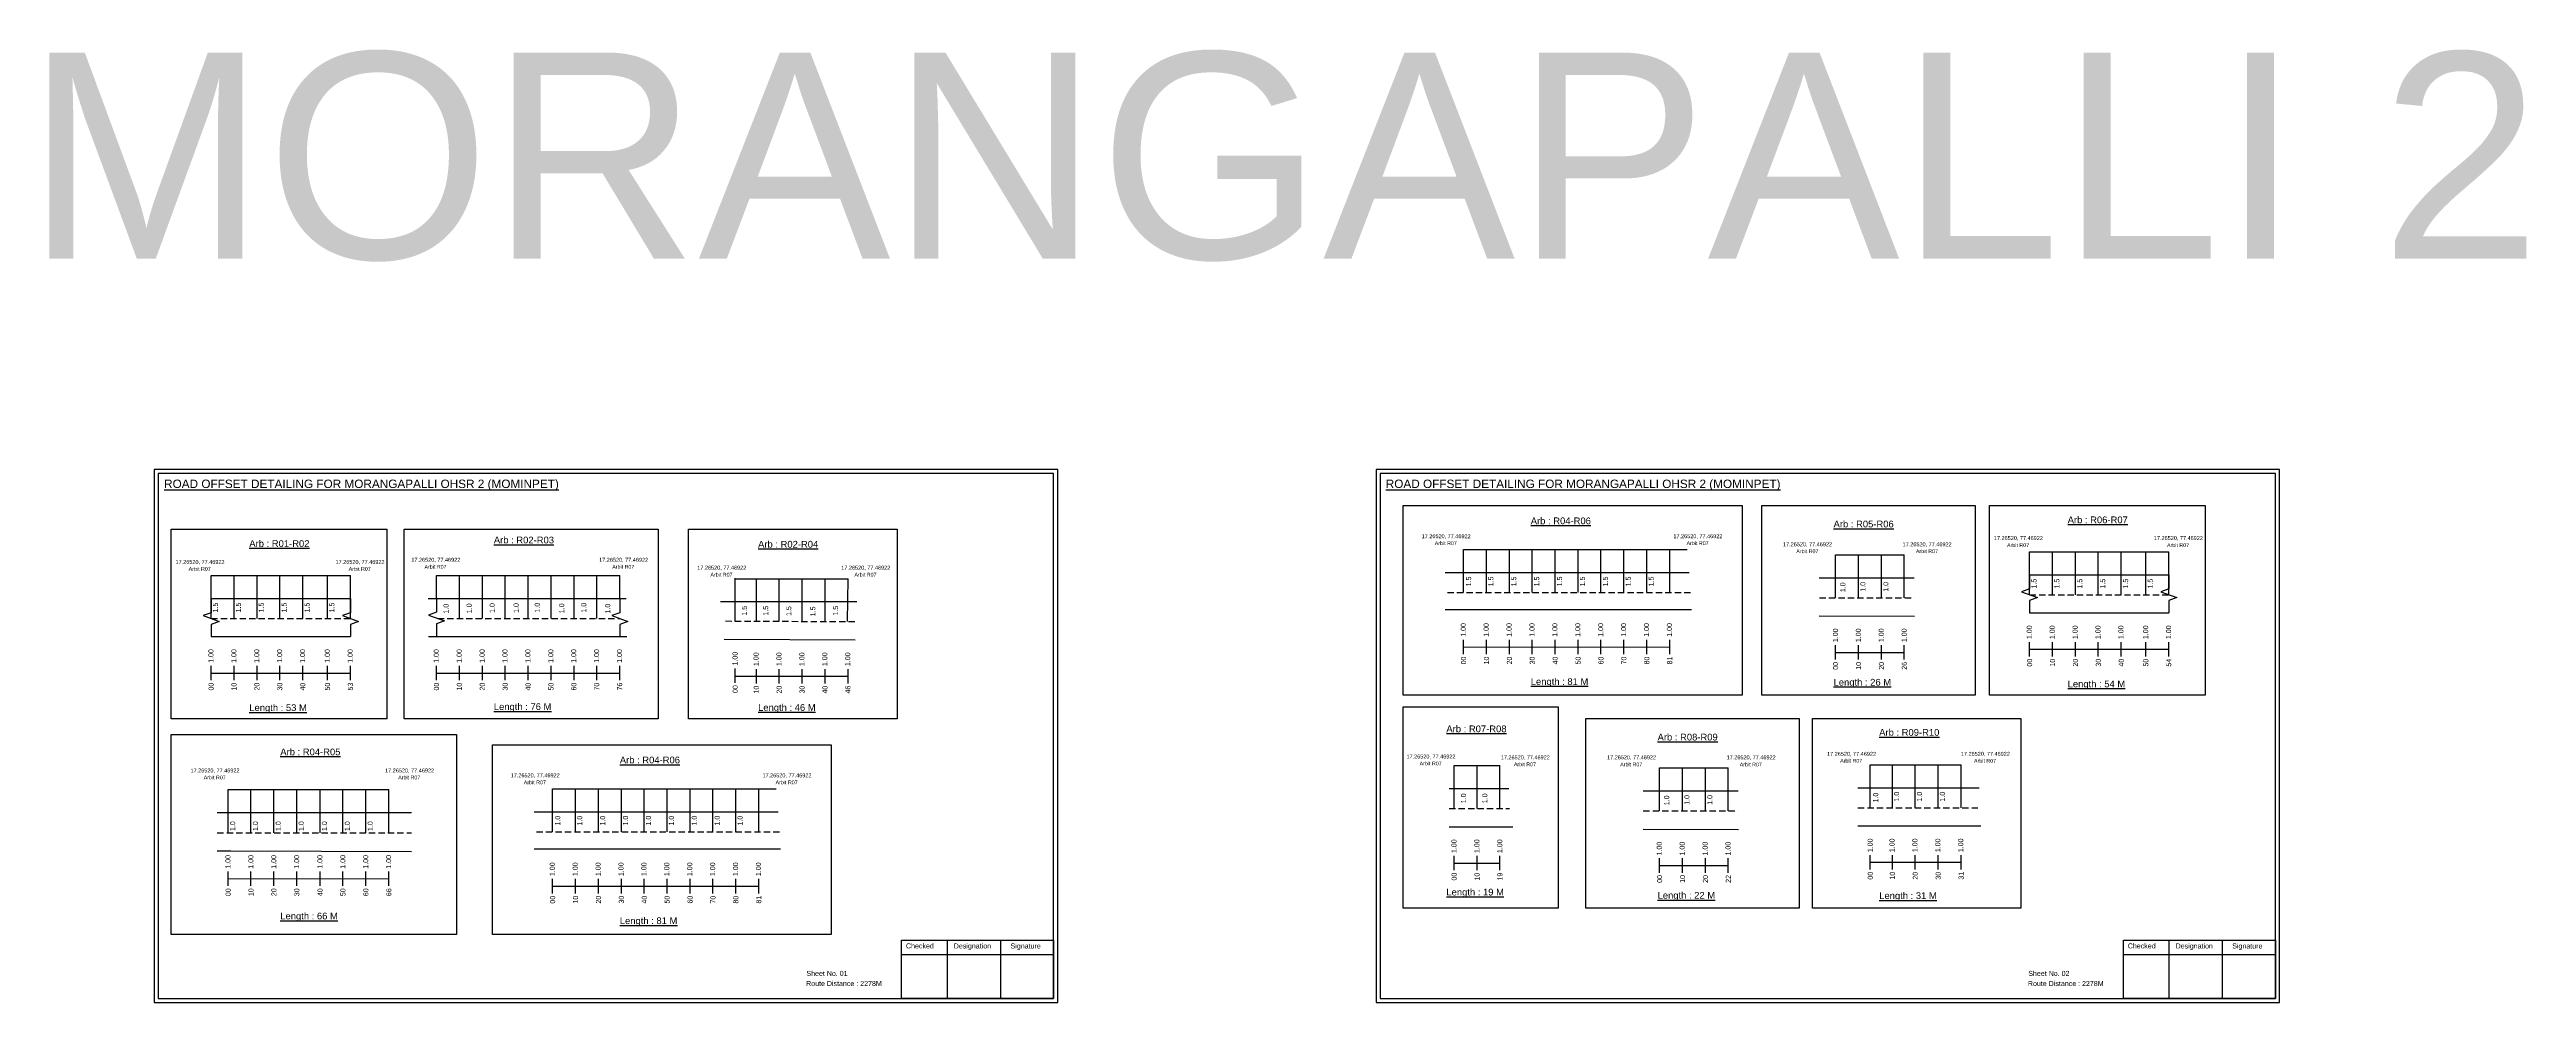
# Model space of a CAD drawing. Header units: inches. Extents: x -117 to 51867, y -12715 to 3423.
# Drawn here: x 36698 to 38169, y -2481 to -1915 of the extents above; entities that cross this region are included whole.
import ezdxf

# ---------------------------------------------------------------- set-up
doc = ezdxf.new("R2010")
doc.units = ezdxf.units.IN
doc.header["$MEASUREMENT"] = 0
doc.linetypes.add('DASHED2', pattern=[0.375, 0.25, -0.125])
doc.layers.add('PDF_Geometry', color=7, linetype='Continuous')
doc.layers.add('PDF_Text', color=5, linetype='Continuous')
doc.styles.add('PDF Arial', font='arial.ttf')
doc.styles.get("Standard").update_dxf_attribs({"font": 'arial.ttf'})

msp = doc.modelspace()

# ---------------------------------------------------------------- linework, layer by layer
at = {"color": 5}
for p, q in [((37537.5, -2211.7), (37670.3, -2211.7)), ((37758.4, -2214.9), (37799.2, -2214.9)), ((37873.6, -2213.1), (37956.2, -2213.1)), ((36793.9, -2227.2), (36876.5, -2227.2)), ((36927.7, -2227.2), (37036.5, -2227.2)), ((37105, -2229.1), (37172, -2229.1)), ((37531.9, -2340.1), (37559.1, -2340.1)), ((37653.9, -2341.5), (37694.7, -2341.5)), ((37779, -2339.7), (37832.9, -2339.7)), ((36803.9, -2354.4), (36899.3, -2354.4)), ((36996.6, -2353.9), (37129.4, -2353.9))]:
    msp.add_line(p, q, dxfattribs=at)
for p, q in [((37537.5, -2237.2), (37537.5, -2211.7)), ((37551.1, -2237.2), (37551.1, -2211.7)), ((37564.7, -2237.2), (37564.7, -2211.7)), ((37578.3, -2237.2), (37578.3, -2211.7)), ((37591.9, -2237.2), (37591.9, -2211.7)), ((37605.5, -2237.2), (37605.5, -2211.7)), ((37619.1, -2237.2), (37619.1, -2211.7)), ((37632.7, -2237.2), (37632.7, -2211.7)), ((37646.3, -2237.2), (37646.3, -2211.7)), ((37659.9, -2237.2), (37659.9, -2211.7)), ((37758.4, -2240.4), (37758.4, -2214.9)), ((37772, -2240.4), (37772, -2214.9)), ((37785.6, -2240.4), (37785.6, -2214.9)), ((37799.2, -2240.4), (37799.2, -2214.9)), ((37873.6, -2238.6), (37873.6, -2213.1)), ((37887.2, -2238.6), (37887.2, -2213.1)), ((37900.8, -2238.6), (37900.8, -2213.1)), ((37914.4, -2238.6), (37914.4, -2213.1)), ((37928, -2238.6), (37928, -2213.1)), ((37942.6, -2238.6), (37942.6, -2213.1)), ((37956.2, -2238.6), (37956.2, -2213.1)), ((36793.9, -2252.7), (36793.9, -2227.2)), ((36807.5, -2252.7), (36807.5, -2227.2)), ((36821.1, -2252.7), (36821.1, -2227.2)), ((36834.7, -2252.7), (36834.7, -2227.2)), ((36848.3, -2252.7), (36848.3, -2227.2)), ((36862.9, -2252.7), (36862.9, -2227.2)), ((36876.5, -2252.7), (36876.5, -2227.2)), ((36927.7, -2240.9), (36927.7, -2227.2)), ((36941.3, -2252.7), (36941.3, -2227.2)), ((36954.9, -2252.7), (36954.9, -2227.2)), ((36968.5, -2252.7), (36968.5, -2227.2)), ((36982.1, -2252.7), (36982.1, -2227.2)), ((36995.7, -2252.7), (36995.7, -2227.2)), ((37009.3, -2252.7), (37009.3, -2227.2)), ((37022.9, -2252.7), (37022.9, -2227.2)), ((37036.5, -2240.9), (37036.5, -2227.2)), ((37105, -2254.3), (37105, -2228.8)), ((37117.6, -2254.4), (37117.6, -2229.1)), ((37131.2, -2254.4), (37131.2, -2229.1)), ((37144.8, -2254.4), (37144.8, -2229.1)), ((37158.4, -2254.6), (37158.4, -2229.1)), ((37171.7, -2254.6), (37172, -2229.1)), ((37526.6, -2225.4), (37671.4, -2225.4)), ((37748.6, -2228.5), (37805.1, -2228.5)), ((37873.6, -2226.7), (37956.2, -2226.7)), ((36793.9, -2240.9), (36876.5, -2240.9)), ((36922.7, -2240.9), (37040.3, -2240.8)), ((37177.2, -2242.8), (37096.3, -2242.8)), ((37672.8, -2247.5), (37526.6, -2247.5)), ((37873.6, -2249.4), (37956.2, -2249.4)), ((36793.9, -2263.5), (36876.5, -2263.5)), ((36922.8, -2263.5), (37040.6, -2263.5)), ((37748.6, -2251.2), (37805.3, -2251.4)), ((37098.5, -2265), (37176.2, -2265.4)), ((37531.9, -2365.7), (37531.9, -2340.1)), ((37545.5, -2365.7), (37545.5, -2340.1)), ((37559.1, -2365.7), (37559.1, -2340.1)), ((37653.9, -2367.1), (37653.9, -2341.5)), ((37667.5, -2367.1), (37667.5, -2341.5)), ((37681.1, -2367.1), (37681.1, -2341.5)), ((37694.7, -2367.1), (37694.7, -2341.5)), ((37779, -2365.2), (37779, -2339.7)), ((37792.1, -2365.2), (37792.1, -2339.7)), ((37805.7, -2365.2), (37805.7, -2339.7)), ((37819.3, -2365.2), (37819.3, -2339.7)), ((37832.9, -2365.2), (37832.9, -2339.7)), ((36803.9, -2380), (36803.9, -2354.4)), ((36817.5, -2380), (36817.5, -2354.4)), ((36831.1, -2380), (36831.1, -2354.4)), ((36844.7, -2380), (36844.7, -2354.4)), ((36858.5, -2380), (36858.5, -2354.4)), ((36872.1, -2380), (36872.1, -2354.4)), ((36885.7, -2380), (36885.7, -2354.4)), ((36899.3, -2380), (36899.3, -2354.4)), ((36985.7, -2367.5), (37130.5, -2367.5)), ((36996.6, -2379.4), (36996.6, -2353.9)), ((37010.2, -2379.4), (37010.2, -2353.9)), ((37023.8, -2379.4), (37023.8, -2353.9)), ((37037.4, -2379.4), (37037.4, -2353.9)), ((37051, -2379.4), (37051, -2353.9)), ((37064.6, -2379.4), (37064.6, -2353.9)), ((37078.2, -2379.4), (37078.2, -2353.9)), ((37091.8, -2379.4), (37091.8, -2353.9)), ((37105.4, -2379.4), (37105.4, -2353.9)), ((37119, -2379.4), (37119, -2353.9)), ((37528.9, -2353.8), (37564.4, -2353.8)), ((37644.1, -2355.2), (37700.6, -2355.2)), ((37771.7, -2353.3), (37843.7, -2353.3)), ((36912.9, -2368.1), (36797.5, -2368.1)), ((37528.9, -2376.5), (37566.8, -2376.5)), ((37644.1, -2377.9), (37700.8, -2378)), ((37771.7, -2376), (37844.7, -2376)), ((36797.5, -2390.8), (36805.6, -2390.8)), ((36805.6, -2390.8), (36912.9, -2391.1)), ((37131.9, -2389.7), (36985.7, -2389.7))]:
    msp.add_line(p, q)
at = {"linetype": 'DASHED2', "ltscale": 15}
for p, q in [((37527.9, -2237.2), (37672.3, -2237.2)), ((37748.8, -2240.4), (37805.1, -2240.4)), ((37873.6, -2238.6), (37956.2, -2238.6)), ((36793.9, -2252.7), (36876.5, -2252.7)), ((36928.4, -2252.7), (37036.5, -2252.7)), ((37099.2, -2254.2), (37177.5, -2254.6)), ((37528.9, -2365.7), (37564.8, -2365.7)), ((37644.2, -2367.1), (37700.6, -2367.1)), ((37771.7, -2365.2), (37844.2, -2365.2)), ((36797.5, -2380), (36912.9, -2380)), ((36987, -2379.4), (37131.3, -2379.4))]:
    msp.add_line(p, q, dxfattribs=at)
at = {"color": 217, "true_color": 0x93278f}
for p, q in [((37537.5, -2273.9), (37537.5, -2265.4)), ((37537.5, -2269.7), (37659.9, -2269.6)), ((37551.1, -2273.9), (37551.1, -2265.4)), ((37564.7, -2273.9), (37564.7, -2265.4)), ((37578.3, -2273.9), (37578.3, -2265.4)), ((37591.9, -2273.9), (37591.9, -2265.4)), ((37605.5, -2273.9), (37605.5, -2265.4)), ((37619.1, -2273.9), (37619.1, -2265.4)), ((37632.7, -2273.9), (37632.7, -2265.4)), ((37646.3, -2273.9), (37646.3, -2265.4)), ((37659.9, -2273.9), (37659.9, -2265.4)), ((37758.4, -2277.1), (37758.4, -2268.6)), ((37758.4, -2272.9), (37799.2, -2272.9)), ((37772, -2277.1), (37772, -2268.6)), ((37785.6, -2277.1), (37785.6, -2268.6)), ((37799.2, -2277.1), (37799.2, -2268.6)), ((37873.6, -2275.3), (37873.6, -2266.7)), ((37873.6, -2271), (37956.2, -2271)), ((37887.2, -2275.3), (37887.2, -2266.7)), ((37900.8, -2275.3), (37900.8, -2266.7)), ((37914.4, -2275.3), (37914.4, -2266.7)), ((37928, -2275.3), (37928, -2266.7)), ((37942.6, -2275.3), (37942.6, -2266.7)), ((37956.2, -2275.3), (37956.2, -2266.7)), ((36793.9, -2289.4), (36793.9, -2280.9)), ((36793.9, -2285.2), (36876.5, -2285.2)), ((36807.5, -2289.4), (36807.5, -2280.9)), ((36821.1, -2289.4), (36821.1, -2280.9)), ((36834.7, -2289.4), (36834.7, -2280.9)), ((36848.3, -2289.4), (36848.3, -2280.9)), ((36862.9, -2289.4), (36862.9, -2280.9)), ((36876.5, -2289.4), (36876.5, -2280.9)), ((36927.7, -2289.4), (36927.7, -2280.9)), ((36927.7, -2285.2), (37036.5, -2285.2)), ((36941.3, -2289.4), (36941.3, -2280.9)), ((36954.9, -2289.4), (36954.9, -2280.9)), ((36968.5, -2289.4), (36968.5, -2280.9)), ((36982.1, -2289.4), (36982.1, -2280.9)), ((36995.7, -2289.4), (36995.7, -2280.9)), ((37009.3, -2289.4), (37009.3, -2280.9)), ((37022.9, -2289.4), (37022.9, -2280.9)), ((37036.5, -2289.4), (37036.5, -2280.9)), ((37105, -2290.9), (37105, -2282.4)), ((37105, -2287), (37172, -2287)), ((37117.6, -2291.3), (37117.6, -2282.8)), ((37131.2, -2291.3), (37131.2, -2282.8)), ((37144.8, -2291.3), (37144.8, -2282.8)), ((37158.4, -2291.3), (37158.4, -2282.8)), ((37172, -2291.3), (37172, -2282.8)), ((37531.9, -2402.3), (37531.9, -2393.8)), ((37545.5, -2402.3), (37545.5, -2393.8)), ((37559.1, -2402.3), (37559.1, -2393.8)), ((37653.9, -2403.8), (37653.9, -2395.2)), ((37667.5, -2403.8), (37667.5, -2395.2)), ((37681.1, -2403.8), (37681.1, -2395.2)), ((37694.7, -2403.8), (37694.7, -2395.2)), ((37779, -2401.9), (37779, -2393.4)), ((37792.1, -2401.9), (37792.1, -2393.4)), ((37805.7, -2401.9), (37805.7, -2393.4)), ((37819.3, -2401.9), (37819.3, -2393.4)), ((37832.9, -2401.9), (37832.9, -2393.4)), ((36803.9, -2411.6), (36803.9, -2403.1)), ((36803.9, -2407.4), (36899.3, -2407.3)), ((36817.5, -2411.6), (36817.5, -2403.1)), ((36831.1, -2411.6), (36831.1, -2403.1)), ((36844.7, -2411.6), (36844.7, -2403.1)), ((36858.5, -2411.6), (36858.5, -2403.1)), ((36872.1, -2411.6), (36872.1, -2403.1)), ((36885.7, -2411.6), (36885.7, -2403.1)), ((36899.3, -2411.6), (36899.3, -2403.1)), ((36996.6, -2416.1), (36996.6, -2407.5)), ((36996.6, -2411.8), (37119, -2411.8)), ((37010.2, -2416.1), (37010.2, -2407.5)), ((37023.8, -2416.1), (37023.8, -2407.5)), ((37037.4, -2416.1), (37037.4, -2407.5)), ((37051, -2416.1), (37051, -2407.5)), ((37064.6, -2416.1), (37064.6, -2407.5)), ((37078.2, -2416.1), (37078.2, -2407.5)), ((37091.8, -2416.1), (37091.8, -2407.5)), ((37105.4, -2416.1), (37105.4, -2407.5)), ((37119, -2416.1), (37119, -2407.5)), ((37531.9, -2398.1), (37559.1, -2398.1)), ((37653.9, -2399.5), (37694.7, -2399.5)), ((37779, -2397.6), (37832.9, -2397.6))]:
    msp.add_line(p, q, dxfattribs=at)
for points in [[(37501.7, -2185.6), (37703, -2185.6), (37703, -2298.3), (37501.7, -2298.3)], [(37714.6, -2185.6), (37841.3, -2185.6), (37841.3, -2298.3), (37714.6, -2298.3)], [(37849.7, -2185.6), (37977.8, -2185.6), (37977.8, -2298.3), (37849.7, -2298.3)], [(36770, -2199.7), (36898.1, -2199.7), (36898.1, -2312.4), (36770, -2312.4)], [(36908.4, -2199.7), (37059.3, -2199.7), (37059.3, -2312.4), (36908.4, -2312.4)], [(37077.3, -2199.7), (37201.1, -2199.7), (37201.1, -2312.4), (37077.3, -2312.4)], [(37501.7, -2305.3), (37593.7, -2305.3), (37593.7, -2424.9), (37501.7, -2424.9)], [(36770, -2321.6), (36939.6, -2321.6), (36939.6, -2440.4), (36770, -2440.4)], [(37610, -2312.2), (37736.8, -2312.2), (37736.8, -2424.9), (37610, -2424.9)], [(37744.6, -2312.2), (37868.4, -2312.2), (37868.4, -2424.9), (37744.6, -2424.9)], [(36960.8, -2327.7), (37162, -2327.7), (37162, -2440.4), (36960.8, -2440.4)]]:
    msp.add_lwpolyline(points, close=True)
at = {"linetype": 'Continuous'}
for points in [[(37873.6, -2226.7), (37873.6, -2235.1), (37868.8, -2236.9), (37878.3, -2240.3), (37873.6, -2242), (37873.6, -2249.4)], [(37956.2, -2226.7), (37956.2, -2235.1), (37951.5, -2236.9), (37961, -2240.3), (37956.2, -2242), (37956.2, -2249.4)], [(36793.9, -2240.9), (36793.9, -2249.3), (36789.1, -2251), (36798.6, -2254.5), (36793.9, -2256.2), (36793.9, -2263.5)], [(36876.5, -2240.9), (36876.5, -2249.3), (36871.8, -2251), (36881.3, -2254.5), (36876.5, -2256.2), (36876.5, -2263.5)], [(36927.6, -2240.6), (36927.6, -2249), (36922.9, -2250.7), (36932.4, -2254.2), (36927.6, -2255.9), (36927.6, -2263.3)], [(37036.5, -2240.9), (37036.5, -2249.3), (37031.7, -2251), (37041.2, -2254.5), (37036.5, -2256.2), (37036.5, -2263.5)]]:
    msp.add_lwpolyline(points, dxfattribs=at)
at = {"layer": 'PDF_Geometry'}
for points in [[(36760.1, -2164.2), (36760.1, -2480.9), (37296.6, -2480.9), (37296.6, -2164.2)], [(36762.4, -2166.5), (36762.4, -2478.5), (37294.1, -2478.5), (37294.1, -2166.5)], [(37485.6, -2164.2), (37485.6, -2480.9), (38022, -2480.9), (38022, -2164.2)], [(37487.9, -2166.5), (37487.9, -2478.5), (38019.6, -2478.5), (38019.6, -2166.5)]]:
    msp.add_lwpolyline(points, close=True, dxfattribs=at)
at = {"layer": 'PDF_Geometry', "color": 242, "true_color": 0xcc1f26}
for points in [[(37294.1, -2478.6), (37203.8, -2478.6), (37203.8, -2443.9), (37294.1, -2443.9)], [(38019.6, -2478.6), (37929.3, -2478.6), (37929.3, -2443.9), (38019.6, -2443.9)]]:
    msp.add_lwpolyline(points, close=True, dxfattribs=at)
for points in [[(37203.8, -2452.3), (37294.1, -2452.3)], [(37230.8, -2443.9), (37230.8, -2478.6)], [(37262.5, -2443.9), (37262.5, -2478.6)], [(37929.3, -2452.3), (38019.6, -2452.3)], [(37956.3, -2443.9), (37956.3, -2478.6)], [(37988, -2443.9), (37988, -2478.6)]]:
    msp.add_lwpolyline(points, dxfattribs=at)

# ---------------------------------------------------------------- texts
for s, height, p in [('MORANGAPALLI 2', 122.535, (36683.8, -2039)), ('Route Distance : 2278M', 3, (37147.1, -2471.1)), ('Sheet No. 01', 3, (37147.3, -2465.1)), ('Route Distance : 2278M', 3, (37872.6, -2471.1)), ('Sheet No. 02', 3, (37872.8, -2465.1))]:
    msp.add_text(s, height=height).set_placement(p)
at = {"color": 242, "true_color": 0xcd2027}
for s, height, p in [('%%UROAD OFFSET DETAILING FOR MORANGAPALLI OHSR 2 (MOMINPET)', 5, (36765.9, -2175.2)), ('%%UROAD OFFSET DETAILING FOR MORANGAPALLI OHSR 2 (MOMINPET)', 5, (37491.3, -2175.2)), ('%%UArb : R01-R02', 4, (36816.5, -2210.2)), ('%%UArb : R02-R03', 4, (36961.7, -2208.1)), ('%%UArb : R04-R06', 4, (37577.4, -2196.7)), ('%%UArb : R05-R06', 4, (37757.2, -2198.6)), ('%%UArb : R06-R07', 4, (37896.2, -2196.1)), ('%%UArb : R02-R04', 4, (37118.6, -2210.6)), ('%%ULength : 81 M', 4, (37577.4, -2292.2)), ('%%ULength : 26 M', 4, (37757.2, -2292.6)), ('%%ULength : 54 M', 4, (37896.2, -2293.6)), ('%%ULength : 53 M', 4, (36816.5, -2307.7)), ('%%ULength : 76 M', 4, (36961.7, -2307.1)), ('%%ULength : 46 M', 4, (37118.6, -2307.6)), ('%%UArb : R07-R08', 4, (37527.3, -2320.3)), ('%%UArb : R08-R09', 4, (37652.7, -2325.2)), ('%%UArb : R09-R10', 4, (37784.3, -2322.4)), ('%%UArb : R04-R05', 4, (36834.9, -2334)), ('%%UArb : R04-R06', 4, (37036.5, -2338.8)), ('%%ULength : 19 M', 4, (37527.3, -2417.3)), ('%%ULength : 22 M', 4, (37652.7, -2419.2)), ('%%ULength : 31 M', 4, (37784.3, -2419.4)), ('%%ULength : 66 M', 4, (36834.9, -2431.5)), ('%%ULength : 81 M', 4, (37036.5, -2434.3))]:
    msp.add_text(s, height=height, dxfattribs=at).set_placement(p)
at = {"color": 5}
for s, height, p in [('17.26520, 77.46922', 2.34, (37512.6, -2205)), ('17.26520, 77.46922', 2.34, (37662.1, -2205)), ('17.26520, 77.46922', 2.34, (37852.4, -2206.1)), ('17.26520, 77.46922', 2.34, (37947.4, -2206.1)), ('17.26520, 77.46922', 2.34, (36772.7, -2220.3)), ('17.26520, 77.46922', 2.34, (36867.7, -2220.3)), ('17.26520, 77.46922', 2.34, (36912.7, -2219)), ('Arbit R07', 2.25, (36920.5, -2223.1)), ('17.26520, 77.46922', 2.34, (37024.2, -2219)), ('Arbit R07', 2.25, (37032, -2223.1)), ('Arbit R07', 2.25, (37520.4, -2209.1)), ('Arbit R07', 2.25, (37669.9, -2209.1)), ('17.26520, 77.46922', 2.34, (37727.2, -2209.8)), ('Arbit R07', 2.25, (37735.1, -2213.9)), ('17.26520, 77.46922', 2.34, (37798.2, -2209.8)), ('Arbit R07', 2.25, (37806.1, -2213.9)), ('Arbit R07', 2.25, (37860.2, -2210.3)), ('Arbit R07', 2.25, (37955.2, -2210.3)), ('Arbit R07', 2.25, (36780.5, -2224.4)), ('Arbit R07', 2.25, (36875.5, -2224.4)), ('17.26520, 77.46922', 2.34, (37082.5, -2223.7)), ('Arbit R07', 2.25, (37090.3, -2227.8)), ('17.26520, 77.46922', 2.34, (37168, -2223.7)), ('Arbit R07', 2.25, (37175.8, -2227.8)), ('17.26520, 77.46922', 2.34, (37503.6, -2335.9)), ('Arbit R07', 2.25, (37511.4, -2340)), ('17.26520, 77.46922', 2.34, (37559.6, -2336.4)), ('Arbit R07', 2.25, (37567.4, -2340.5)), ('17.26520, 77.46922', 2.34, (37622.7, -2336.4)), ('Arbit R07', 2.25, (37630.5, -2340.6)), ('17.26520, 77.46922', 2.34, (37693.7, -2336.4)), ('Arbit R07', 2.25, (37701.5, -2340.6)), ('17.26520, 77.46922', 2.34, (37753.3, -2334.3)), ('Arbit R07', 2.25, (37761.1, -2338.4)), ('17.26520, 77.46922', 2.34, (37832.8, -2334.3)), ('Arbit R07', 2.25, (37840.6, -2338.4)), ('17.26520, 77.46922', 2.34, (36781.6, -2344.2)), ('Arbit R07', 2.25, (36789.4, -2348.3)), ('17.26520, 77.46922', 2.34, (36897.1, -2344.2)), ('Arbit R07', 2.25, (36904.9, -2348.3)), ('17.26520, 77.46922', 2.34, (36971.7, -2347.1)), ('Arbit R07', 2.25, (36979.5, -2351.2)), ('17.26520, 77.46922', 2.34, (37121.2, -2347.1)), ('Arbit R07', 2.25, (37129, -2351.2))]:
    msp.add_text(s, height=height, dxfattribs=at).set_placement(p)
for s, p in [('1.5', (37542, -2233.6)), ('1.5', (37555.2, -2233.6)), ('1.5', (37568.8, -2233.6)), ('1.5', (37582.4, -2233.6)), ('1.5', (37596, -2233.6)), ('1.5', (37609.6, -2233.6)), ('1.5', (37623.2, -2233.6)), ('1.5', (37636.8, -2233.6)), ('1.5', (37650.4, -2233.6)), ('1.0', (37764.2, -2237.1)), ('1.0', (37776.1, -2236.8)), ('1.0', (37789.7, -2236.8)), ('1.5', (37877.7, -2234.9)), ('1.5', (37891.3, -2234.9)), ('1.5', (37904.9, -2234.9)), ('1.5', (37918.5, -2234.9)), ('1.5', (37932.1, -2234.9)), ('1.5', (37946.7, -2234.9)), ('1.5', (36797.9, -2249.1)), ('1.5', (36811.5, -2249.1)), ('1.5', (36825.1, -2249.1)), ('1.5', (36838.7, -2249.1)), ('1.5', (36852.3, -2249.1)), ('1.5', (36867, -2249.1)), ('1.0', (36934.8, -2249.8)), ('1.0', (36948.5, -2249.6)), ('1.0', (36962.2, -2249.4)), ('1.0', (36976.4, -2249.4)), ('1.0', (36989, -2249.2)), ('1.0', (37003.5, -2249.6)), ('1.0', (37016.6, -2249.2)), ('1.0', (37030.8, -2249.7)), ('1.5', (37112, -2251)), ('1.5', (37124.6, -2251)), ('1.5', (37138.3, -2251.2)), ('1.5', (37152.6, -2251.4)), ('1.5', (37166.1, -2251)), ('1.0', (37539, -2362.5)), ('1.0', (37551.6, -2362.5)), ('1.0', (37659.6, -2363.7)), ('1.0', (37671.6, -2363.4)), ('1.0', (37685.2, -2363.4)), ('1.0', (37783.7, -2362)), ('1.0', (37796.1, -2361.5)), ('1.0', (37809.7, -2361.5)), ('1.0', (37823.3, -2361.5)), ('1.0', (36808.1, -2379)), ('1.0', (36821.6, -2379)), ('1.0', (36835.2, -2379)), ('1.0', (36848.8, -2379)), ('1.0', (36862.6, -2379)), ('1.0', (36876.2, -2379)), ('1.0', (36889.8, -2379)), ('1.0', (37001.1, -2375.7)), ('1.0', (37014.2, -2375.7)), ('1.0', (37027.8, -2375.7)), ('1.0', (37041.4, -2375.7)), ('1.0', (37055, -2375.7)), ('1.0', (37068.6, -2375.7)), ('1.0', (37082.2, -2375.7)), ('1.0', (37095.8, -2375.7)), ('1.0', (37109.4, -2375.7))]:
    msp.add_text(s, height=3, rotation=90).set_placement(p)
at = {"color": 217, "true_color": 0x93278f}
for s, p in [('1.00', (37538.8, -2263.6)), ('1.00', (37552.4, -2263.6)), ('1.00', (37566, -2263.6)), ('1.00', (37579.6, -2263.6)), ('1.00', (37593.2, -2263.6)), ('1.00', (37606.8, -2263.6)), ('1.00', (37620.4, -2263.6)), ('1.00', (37634, -2263.6)), ('1.00', (37647.6, -2263.6)), ('1.00', (37661.2, -2263.6)), ('1.00', (37759.8, -2266.8)), ('1.00', (37773.4, -2266.8)), ('1.00', (37787, -2266.8)), ('1.00', (37800.6, -2266.8)), ('1.00', (37874.9, -2265)), ('1.00', (37888.5, -2265)), ('1.00', (37902.1, -2265)), ('1.00', (37915.7, -2265)), ('1.00', (37929.3, -2265)), ('1.00', (37944, -2265)), ('1.00', (37957.6, -2265)), ('1.00', (36795.2, -2279.1)), ('1.00', (36808.8, -2279.1)), ('1.00', (36822.4, -2279.1)), ('1.00', (36836, -2279.1)), ('1.00', (36849.6, -2279.1)), ('1.00', (36864.3, -2279.1)), ('1.00', (36877.9, -2279.1)), ('1.00', (36929, -2279.1)), ('1.00', (36942.6, -2279.1)), ('1.00', (36956.2, -2279.1)), ('1.00', (36969.8, -2279.1)), ('1.00', (36983.4, -2279.1)), ('1.00', (36997, -2279.1)), ('1.00', (37010.6, -2279.1)), ('1.00', (37024.2, -2279.1)), ('1.00', (37037.8, -2279.1)), ('1.00', (37106.4, -2280.6)), ('1.00', (37118.9, -2281)), ('1.00', (37132.5, -2281)), ('1.00', (37146.1, -2281)), ('1.00', (37159.7, -2281)), ('1.00', (37173.3, -2281)), ('00', (37539, -2280)), ('10', (37552.6, -2280)), ('20', (37566.2, -2280)), ('30', (37579.8, -2280)), ('40', (37593.4, -2280)), ('50', (37607, -2280)), ('60', (37620.6, -2280)), ('70', (37634.2, -2280)), ('80', (37647.8, -2280)), ('81', (37661.4, -2280)), ('00', (37759.9, -2283.2)), ('10', (37773.5, -2283.2)), ('20', (37787.1, -2283.2)), ('26', (37800.7, -2283.2)), ('00', (37875.1, -2281.3)), ('10', (37888.7, -2281.3)), ('20', (37902.3, -2281.3)), ('30', (37915.9, -2281.3)), ('40', (37929.5, -2281.3)), ('50', (37944.1, -2281.3)), ('54', (37957.7, -2281.3)), ('00', (36795.3, -2295.5)), ('10', (36808.9, -2295.5)), ('20', (36822.5, -2295.5)), ('30', (36836.1, -2295.5)), ('40', (36849.7, -2295.5)), ('50', (36864.4, -2295.5)), ('53', (36878, -2295.5)), ('00', (36929.1, -2295.5)), ('10', (36942.7, -2295.5)), ('20', (36956.3, -2295.5)), ('30', (36969.9, -2295.5)), ('40', (36983.5, -2295.5)), ('50', (36997.1, -2295.5)), ('60', (37010.7, -2295.5)), ('70', (37024.3, -2295.5)), ('76', (37037.9, -2295.5)), ('00', (37106.5, -2297)), ('10', (37119, -2297.3)), ('20', (37132.6, -2297.3)), ('30', (37146.2, -2297.3)), ('40', (37159.8, -2297.3)), ('46', (37173.4, -2297.3)), ('1.00', (36805.3, -2401.4)), ('1.00', (36818.9, -2401.4)), ('1.00', (36832.5, -2401.4)), ('1.00', (36846.1, -2401.4)), ('1.00', (36859.9, -2401.4)), ('1.00', (36873.5, -2401.4)), ('1.00', (36887.1, -2401.4)), ('1.00', (36900.7, -2401.4)), ('1.00', (37533.3, -2392.1)), ('1.00', (37546.9, -2392.1)), ('1.00', (37560.5, -2392.1)), ('1.00', (37655.2, -2393.5)), ('1.00', (37668.8, -2393.5)), ('1.00', (37682.4, -2393.5)), ('1.00', (37696, -2393.5)), ('1.00', (37780.4, -2391.6)), ('1.00', (37793.4, -2391.6)), ('1.00', (37807, -2391.6)), ('1.00', (37820.6, -2391.6)), ('1.00', (37834.2, -2391.6)), ('1.00', (36997.9, -2405.8)), ('1.00', (37011.5, -2405.8)), ('1.00', (37025.1, -2405.8)), ('1.00', (37038.7, -2405.8)), ('1.00', (37052.3, -2405.8)), ('1.00', (37065.9, -2405.8)), ('1.00', (37079.5, -2405.8)), ('1.00', (37093.1, -2405.8)), ('1.00', (37106.7, -2405.8)), ('1.00', (37120.3, -2405.8)), ('00', (37533.4, -2408.4)), ('10', (37547, -2408.4)), ('19', (37560.6, -2408.4)), ('00', (37655.4, -2409.8)), ('10', (37669, -2409.8)), ('20', (37682.6, -2409.8)), ('22', (37696.2, -2409.8)), ('00', (37780.5, -2407.9)), ('10', (37793.6, -2407.9)), ('20', (37807.2, -2407.9)), ('30', (37820.8, -2407.9)), ('31', (37834.4, -2407.9)), ('00', (36805.4, -2417.7)), ('10', (36819, -2417.7)), ('20', (36832.6, -2417.7)), ('30', (36846.2, -2417.7)), ('40', (36860, -2417.7)), ('50', (36873.6, -2417.7)), ('60', (36887.2, -2417.7)), ('66', (36900.8, -2417.7)), ('00', (36998.1, -2422.1)), ('10', (37011.7, -2422.1)), ('20', (37025.3, -2422.1)), ('30', (37038.9, -2422.1)), ('40', (37052.5, -2422.1)), ('50', (37066.1, -2422.1)), ('60', (37079.7, -2422.1)), ('70', (37093.3, -2422.1)), ('80', (37106.9, -2422.1)), ('81', (37120.5, -2422.1))]:
    msp.add_text(s, height=3, rotation=90, dxfattribs=at).set_placement(p)
at = {"layer": 'PDF_Text', "color": 7, "attachment_point": 7, "style": 'PDF Arial'}
for s, insert, char_height in [('Checked', (37206.4, -2448.8), 3), ('Designation', (37234.8, -2449.7), 3.001), ('Signature', (37268.5, -2449.7), 3), ('Checked', (37931.9, -2448.8), 3), ('Designation', (37960.3, -2449.7), 3.001), ('Signature', (37993.9, -2449.7), 3)]:
    msp.add_mtext(s, dxfattribs=dict(at, insert=insert, char_height=char_height))

doc.saveas('drawing.dxf')
